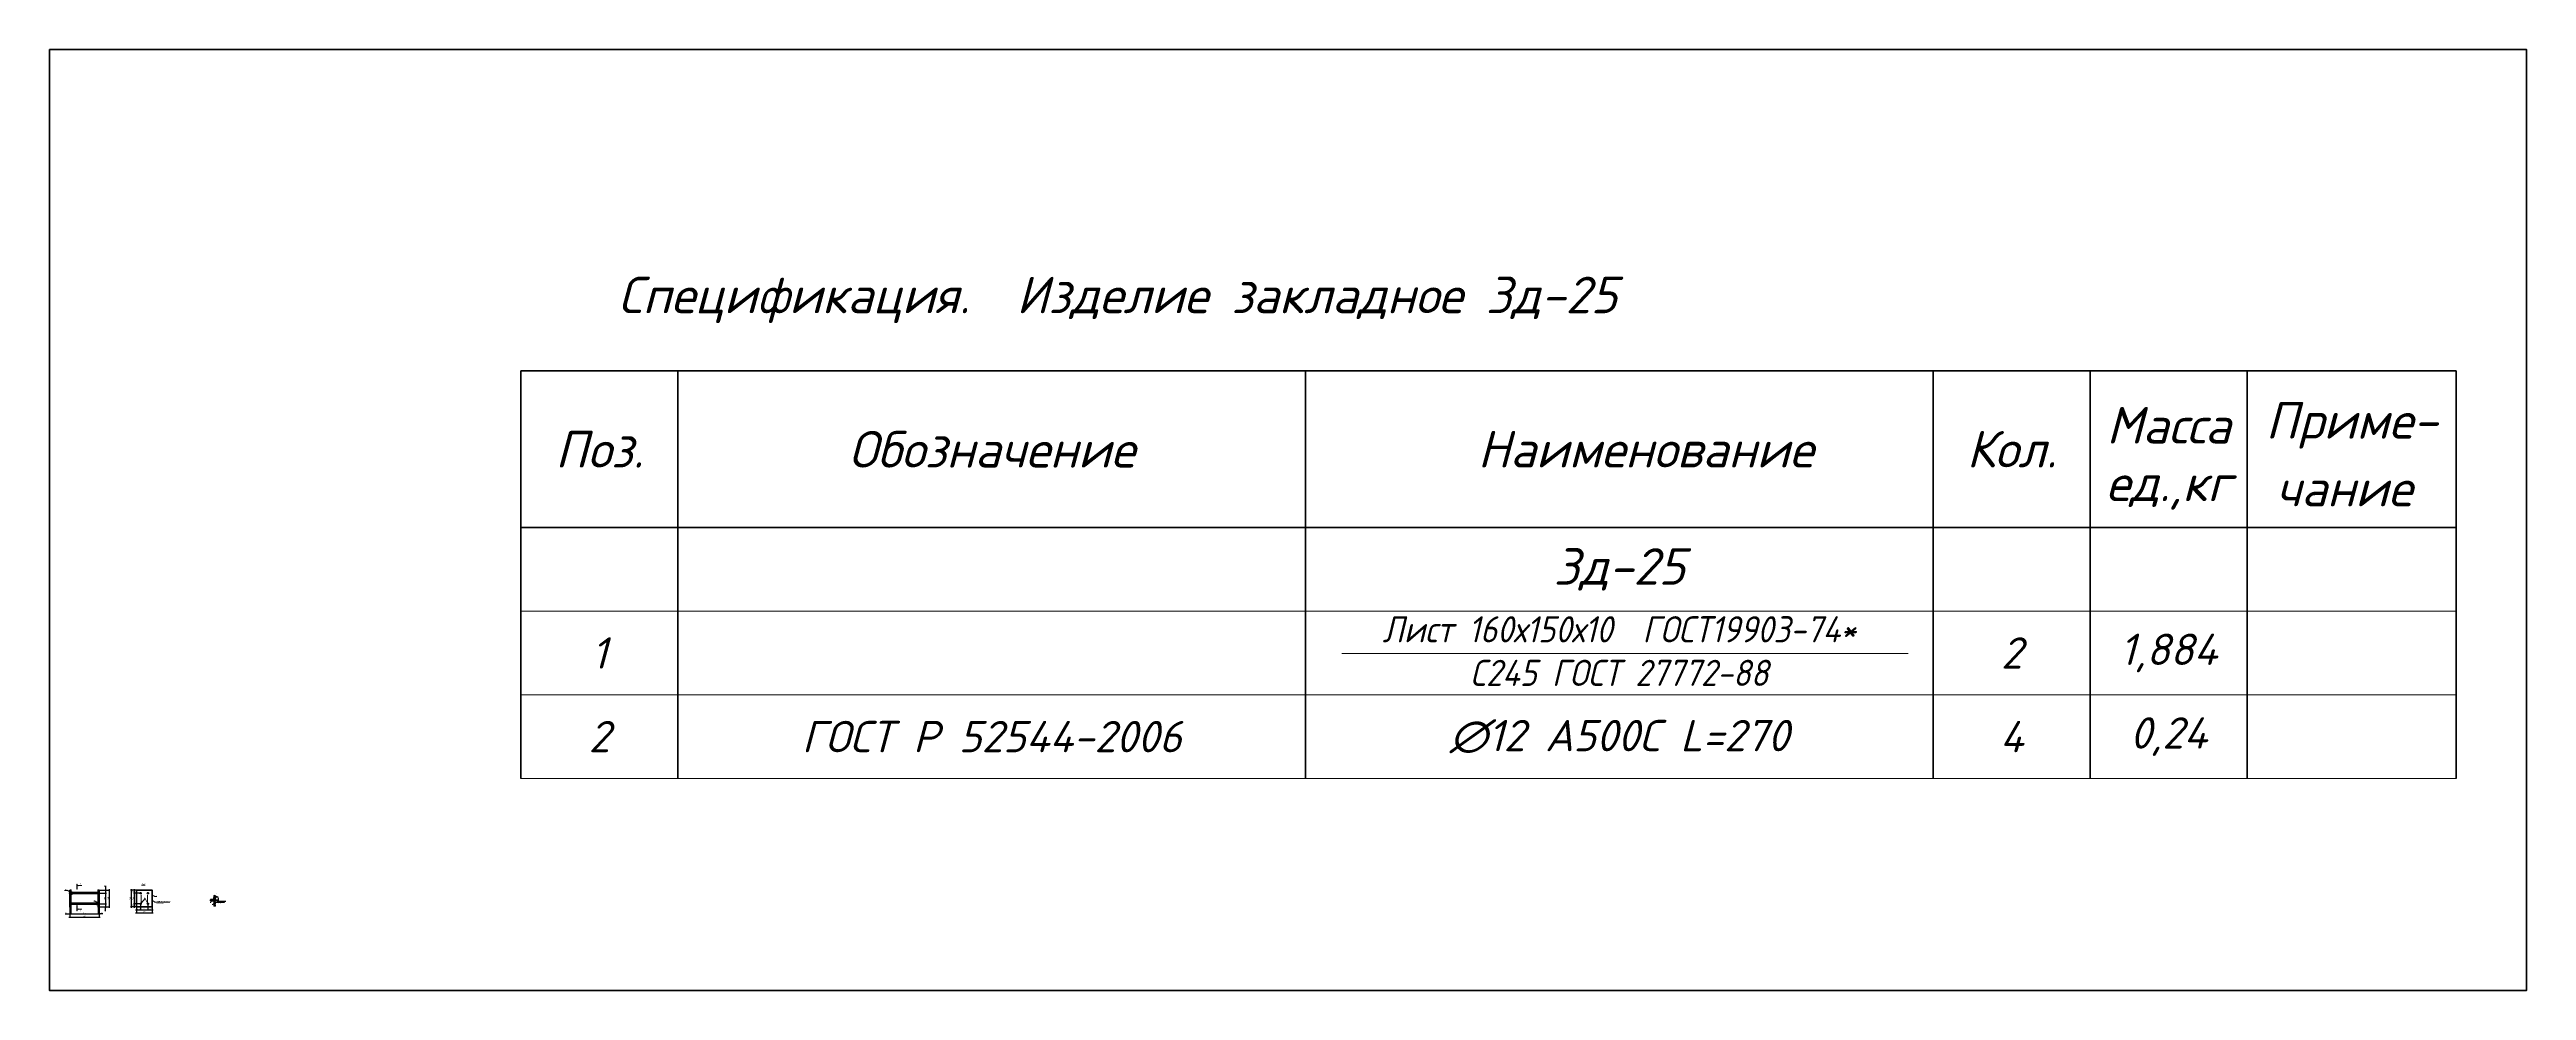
# Model space of a CAD drawing. Header units: millimetres. Extents: x -1807136 to 209800, y 0 to 410608.
# Drawn here: x 137875 to 161551, y 56757 to 65759 of the extents above; entities that cross this region are included whole.
import ezdxf
from ezdxf import colors
from ezdxf.entities.mleader import LeaderData, LeaderLine
from ezdxf.enums import TextEntityAlignment as Align
from ezdxf.math import Vec2, Vec3

# ---------------------------------------------------------------- set-up
doc = ezdxf.new("R2010")
doc.units = ezdxf.units.MM
doc.header["$PDMODE"] = 3
doc.layers.get('0').update_dxf_attribs({"lineweight": 5})
doc.layers.get('Defpoints').update_dxf_attribs({"lineweight": 0})
for name, color, linetype, lineweight in [('!!!Металл разрез', 7, 'Continuous', 35), ('#Dimensions', 7, 'Continuous', 9), ('#Арматура', 152, 'Continuous', 30), ('k_ Арм. Каркасы', 1, 'Continuous', 35), ('k_ Арматура', 3, 'Continuous', 50), ('k_ Размеры', 7, 'Continuous', 15), ('k_ Рамка', 252, 'Continuous', 40), ('k_ Штриховка', 8, 'Continuous', 5), ('к_Сварка', 132, 'Continuous', 30)]:
    doc.layers.add(name, color=color, linetype=linetype, lineweight=lineweight)
doc.styles.get("Standard").update_dxf_attribs({"font": 'arial.ttf'})
doc.styles.add('STEP PR', font='isocpeui.ttf')
doc.dimstyles.new('100!', dxfattribs={"dimscale": 100, "dimtxt": 2.5, "dimasz": 2, "dimexe": 1, "dimexo": 2, "dimgap": 0.7, "dimtad": 1, "dimdec": 4, "dimlfac": -1, "dimdsep": 46, "dimtxsty": 'Standard', "dimblk": 'ARCHTICK', "dimcen": 2, "dimdle": 1, "dimclrt": 1, "dimadec": 4, "dimazin": 0, "dimtfac": 1, "dimtdec": 4, "dimtofl": 0, "dimtmove": 1, "dimatfit": 3, "dimfxl": 1, "dimtolj": 1, "dimtzin": 0, "dimarcsym": 0})
doc.dimstyles.new('SPDS', dxfattribs={"dimscale": 10, "dimtxt": 2.5, "dimasz": 2, "dimexe": 1.25, "dimexo": 0.625, "dimtad": 1, "dimdec": 0, "dimrnd": 0.001, "dimtxsty": 'STEP PR', "dimblk": 'ARCHTICK', "dimcen": 2.5, "dimdle": 2, "dimclrd": 256, "dimclre": 256, "dimclrt": 7, "dimadec": 0, "dimazin": 2, "dimtfac": 0.75, "dimtdec": 0, "dimtmove": 1, "dimatfit": 3, "dimfxl": 1, "dimtolj": 1, "dimarcsym": 1})
doc.dimstyles.new('STEP PR', dxfattribs={"dimscale": 10, "dimtxt": 2.5, "dimasz": 2, "dimexe": 1, "dimexo": 2, "dimgap": 1, "dimtad": 1, "dimdec": 4, "dimlfac": -1, "dimtxsty": 'STEP PR', "dimblk": 'ARCHTICK', "dimcen": 2, "dimdle": 1.5, "dimclrt": 1, "dimadec": 0, "dimazin": 0, "dimtfac": 1, "dimtdec": 4, "dimtmove": 1, "dimatfit": 3, "dimldrblk": 'DOTSMALL', "dimfxl": 1, "dimtolj": 1, "dimtzin": 0, "dimarcsym": 0})

# ---------------------------------------------------------------- blocks, each defined once
blk = doc.blocks.new('*U179')
for p, q in [((-18500, -1500), (0, -1500)), ((-18500, -3000), (-18500, -1500)), ((-17000, -3000), (-17000, -1500)), ((-11000, -3000), (-11000, -1500)), ((-5000, -3000), (-5000, -1500)), ((-3500, -3000), (-3500, -1500)), ((-2000, -3000), (-2000, -1500)), ((0, -1500), (0, -3000)), ((0, -3000), (-18500, -3000)), ((-18500, -5400), (-18500, -3000)), ((-17000, -5400), (-17000, -3000)), ((-11000, -5400), (-11000, -3000)), ((-5000, -5400), (-5000, -3000)), ((-3500, -5400), (-3500, -3000)), ((-2000, -5400), (-2000, -3000)), ((0, -5400), (0, -3000))]:
    blk.add_line(p, q)
at = {"color": 8, "lineweight": 20}
for p, q in [((0, -3800), (-18500, -3800)), ((0, -4600), (-18500, -4600)), ((0, -5400), (-18500, -5400))]:
    blk.add_line(p, q, dxfattribs=at)
at = {"style": 'STEP PR'}
for s, p in [('Масса', (-2750, -2021)), ('Приме-', (-1000, -2021)), ('Поз.', (-17750, -2250)), ('Обозначение', (-14000, -2250)), ('Наименование', (-7750, -2250)), ('Кол.', (-4250, -2250)), ('ед.,кг', (-2750, -2613)), ('чание', (-1073, -2622))]:
    blk.add_text(s, height=350, dxfattribs=at).set_placement(p, align=Align.MIDDLE)
at = {"style": 'STEP PR', "flags": 8}
blk.add_attdef('СПЕЦИФИКАЦИЯ', (-18463, -950), '', height=400, dxfattribs=at)
blk = doc.blocks.new('*U55')
at = {"layer": '#Арматура', "lineweight": 0}
h = blk.add_hatch(dxfattribs=at)
h.set_pattern_fill('ANSI31', scale=1.2)
edge = h.paths.add_edge_path()
edge.add_arc((0, 6), 6, 0, 360)
blk.add_circle((0, 6), 6)
blk = doc.blocks.new('_ArchTick')
at = {"color": 0, "linetype": 'ByBlock', "const_width": 0.15}
blk.add_lwpolyline([(-0.5, -0.5), (0.5, 0.5)], dxfattribs=at)
blk = doc.blocks.new('*D376')
at = {"layer": '#Dimensions', "lineweight": -2, "transparency": 16777216}
for p, q in [((138703, 57717), (138677, 57717)), ((138743, 57687), (138677, 57687)), ((138684, 57727), (138684, 57677))]:
    blk.add_line(p, q, dxfattribs=at)
at = {"layer": 'Defpoints', "color": 0, "transparency": 16777216}
for p in [(138684, 57687), (138706, 57717), (138746, 57687)]:
    blk.add_point(p, dxfattribs=at)
at = {"layer": '#Dimensions', "lineweight": -2, "transparency": 16777216, "xscale": 10, "yscale": 10, "zscale": 10}
for p, rotation in [((138684, 57717), 90), ((138684, 57687), 270)]:
    blk.add_blockref('_ArchTick', p, dxfattribs=dict(at, rotation=rotation))
at = {"layer": '#Dimensions', "color": 7, "transparency": 16777216, "insert": (138674, 57702), "char_height": 12.5, "attachment_point": 5, "rotation": 90, "style": 'STEP PR'}
blk.add_mtext('\\A1;30', dxfattribs=at)
blk = doc.blocks.new('*D377')
at = {"layer": '#Dimensions', "lineweight": -2, "transparency": 16777216}
for p, q in [((138743, 57687), (138677, 57687)), ((138743, 57587), (138677, 57587)), ((138684, 57697), (138684, 57577))]:
    blk.add_line(p, q, dxfattribs=at)
at = {"layer": 'Defpoints', "color": 0, "transparency": 16777216}
for p in [(138684, 57587), (138746, 57687), (138746, 57587)]:
    blk.add_point(p, dxfattribs=at)
at = {"layer": '#Dimensions', "lineweight": -2, "transparency": 16777216, "xscale": 10, "yscale": 10, "zscale": 10}
for p, rotation in [((138684, 57687), 90), ((138684, 57587), 270)]:
    blk.add_blockref('_ArchTick', p, dxfattribs=dict(at, rotation=rotation))
at = {"layer": '#Dimensions', "color": 7, "transparency": 16777216, "insert": (138674, 57637), "char_height": 12.5, "attachment_point": 5, "rotation": 90, "style": 'STEP PR'}
blk.add_mtext('\\A1;100', dxfattribs=at)
blk = doc.blocks.new('*D378')
at = {"layer": '#Dimensions', "lineweight": -2, "transparency": 16777216}
for p, q in [((138743, 57587), (138677, 57587)), ((138703, 57557), (138677, 57557)), ((138684, 57597), (138684, 57547))]:
    blk.add_line(p, q, dxfattribs=at)
at = {"layer": 'Defpoints', "color": 0, "transparency": 16777216}
for p in [(138684, 57557), (138706, 57557), (138746, 57587)]:
    blk.add_point(p, dxfattribs=at)
at = {"layer": '#Dimensions', "lineweight": -2, "transparency": 16777216, "xscale": 10, "yscale": 10, "zscale": 10}
for p, rotation in [((138684, 57587), 90), ((138684, 57557), 270)]:
    blk.add_blockref('_ArchTick', p, dxfattribs=dict(at, rotation=rotation))
at = {"layer": '#Dimensions', "color": 7, "transparency": 16777216, "insert": (138674, 57572), "char_height": 12.5, "attachment_point": 5, "rotation": 90, "style": 'STEP PR'}
blk.add_mtext('\\A1;30', dxfattribs=at)
blk = doc.blocks.new('*D379')
at = {"layer": '#Dimensions', "lineweight": -2, "transparency": 16777216}
for p, q in [((138706, 57554), (138706, 57521)), ((138746, 57584), (138746, 57521)), ((138696, 57528), (138756, 57528))]:
    blk.add_line(p, q, dxfattribs=at)
at = {"layer": 'Defpoints', "color": 0, "transparency": 16777216}
for p in [(138706, 57557), (138746, 57587), (138746, 57528)]:
    blk.add_point(p, dxfattribs=at)
at = {"layer": '#Dimensions', "lineweight": -2, "transparency": 16777216, "xscale": 10, "yscale": 10, "zscale": 10, "rotation": 180}
blk.add_blockref('_ArchTick', (138706, 57528), dxfattribs=at)
at = {"layer": '#Dimensions', "lineweight": -2, "transparency": 16777216, "xscale": 10, "yscale": 10, "zscale": 10}
blk.add_blockref('_ArchTick', (138746, 57528), dxfattribs=at)
at = {"layer": '#Dimensions', "color": 7, "transparency": 16777216, "insert": (138726, 57537), "char_height": 12.5, "attachment_point": 5, "style": 'STEP PR'}
blk.add_mtext('\\A1;40', dxfattribs=at)
blk = doc.blocks.new('*D380')
at = {"layer": '#Dimensions', "lineweight": -2, "transparency": 16777216}
for p, q in [((138746, 57584), (138746, 57521)), ((138816, 57584), (138816, 57521)), ((138736, 57528), (138826, 57528))]:
    blk.add_line(p, q, dxfattribs=at)
at = {"layer": 'Defpoints', "color": 0, "transparency": 16777216}
for p in [(138746, 57587), (138816, 57587), (138816, 57528)]:
    blk.add_point(p, dxfattribs=at)
at = {"layer": '#Dimensions', "lineweight": -2, "transparency": 16777216, "xscale": 10, "yscale": 10, "zscale": 10, "rotation": 180}
blk.add_blockref('_ArchTick', (138746, 57528), dxfattribs=at)
at = {"layer": '#Dimensions', "lineweight": -2, "transparency": 16777216, "xscale": 10, "yscale": 10, "zscale": 10}
blk.add_blockref('_ArchTick', (138816, 57528), dxfattribs=at)
at = {"layer": '#Dimensions', "color": 7, "transparency": 16777216, "insert": (138781, 57537), "char_height": 12.5, "attachment_point": 5, "style": 'STEP PR'}
blk.add_mtext('\\A1;70', dxfattribs=at)
blk = doc.blocks.new('*D381')
at = {"layer": '#Dimensions', "lineweight": -2, "transparency": 16777216}
for p, q in [((138816, 57584), (138816, 57521)), ((138856, 57554), (138856, 57521)), ((138806, 57528), (138866, 57528))]:
    blk.add_line(p, q, dxfattribs=at)
at = {"layer": 'Defpoints', "color": 0, "transparency": 16777216}
for p in [(138816, 57587), (138856, 57557), (138856, 57528)]:
    blk.add_point(p, dxfattribs=at)
at = {"layer": '#Dimensions', "lineweight": -2, "transparency": 16777216, "xscale": 10, "yscale": 10, "zscale": 10, "rotation": 180}
blk.add_blockref('_ArchTick', (138816, 57528), dxfattribs=at)
at = {"layer": '#Dimensions', "lineweight": -2, "transparency": 16777216, "xscale": 10, "yscale": 10, "zscale": 10}
blk.add_blockref('_ArchTick', (138856, 57528), dxfattribs=at)
at = {"layer": '#Dimensions', "color": 7, "transparency": 16777216, "insert": (138836, 57537), "char_height": 12.5, "attachment_point": 5, "style": 'STEP PR'}
blk.add_mtext('\\A1;40', dxfattribs=at)
blk = doc.blocks.new('*D382')
at = {"layer": '#Dimensions', "lineweight": -2, "transparency": 16777216}
for p, q in [((138703, 57717), (138648, 57717)), ((138703, 57557), (138648, 57557)), ((138654, 57727), (138654, 57547))]:
    blk.add_line(p, q, dxfattribs=at)
at = {"layer": 'Defpoints', "color": 0, "transparency": 16777216}
for p in [(138654, 57557), (138706, 57717), (138706, 57557)]:
    blk.add_point(p, dxfattribs=at)
at = {"layer": '#Dimensions', "lineweight": -2, "transparency": 16777216, "xscale": 10, "yscale": 10, "zscale": 10}
for p, rotation in [((138654, 57717), 90), ((138654, 57557), 270)]:
    blk.add_blockref('_ArchTick', p, dxfattribs=dict(at, rotation=rotation))
at = {"layer": '#Dimensions', "color": 7, "transparency": 16777216, "insert": (138645, 57637), "char_height": 12.5, "attachment_point": 5, "rotation": 90, "style": 'STEP PR'}
blk.add_mtext('\\A1;160', dxfattribs=at)
blk = doc.blocks.new('*D383')
at = {"layer": '#Dimensions', "lineweight": -2, "transparency": 16777216}
for p, q in [((138706, 57554), (138706, 57493)), ((138856, 57554), (138856, 57493)), ((138696, 57499), (138866, 57499))]:
    blk.add_line(p, q, dxfattribs=at)
at = {"layer": 'Defpoints', "color": 0, "transparency": 16777216}
for p in [(138706, 57557), (138856, 57557), (138856, 57499)]:
    blk.add_point(p, dxfattribs=at)
at = {"layer": '#Dimensions', "lineweight": -2, "transparency": 16777216, "xscale": 10, "yscale": 10, "zscale": 10, "rotation": 180}
blk.add_blockref('_ArchTick', (138706, 57499), dxfattribs=at)
at = {"layer": '#Dimensions', "lineweight": -2, "transparency": 16777216, "xscale": 10, "yscale": 10, "zscale": 10}
blk.add_blockref('_ArchTick', (138856, 57499), dxfattribs=at)
at = {"layer": '#Dimensions', "color": 7, "transparency": 16777216, "insert": (138781, 57509), "char_height": 12.5, "attachment_point": 5, "style": 'STEP PR'}
blk.add_mtext('\\A1;150', dxfattribs=at)
blk = doc.blocks.new('*D370')
at = {"layer": '#Dimensions', "color": 0, "lineweight": -2, "transparency": 16777216}
for p, q in [((139447, 57642), (139443, 57642)), ((139447, 57632), (139447, 57644)), ((139447, 57642), (139449, 57642)), ((139449, 57632), (139449, 57644)), ((139449, 57642), (139453, 57642))]:
    blk.add_line(p, q, dxfattribs=at)
at = {"layer": 'Defpoints', "color": 0, "transparency": 16777216}
for p in [(139447, 57628), (139449, 57642), (139449, 57628)]:
    blk.add_point(p, dxfattribs=at)
at = {"layer": '#Dimensions', "color": 0, "lineweight": -2, "transparency": 16777216, "xscale": 4, "yscale": 4, "zscale": 4}
blk.add_blockref('_ArchTick', (139447, 57642), dxfattribs=at)
at = {"layer": '#Dimensions', "color": 0, "lineweight": -2, "transparency": 16777216, "xscale": 4, "yscale": 4, "zscale": 4, "rotation": 180}
blk.add_blockref('_ArchTick', (139449, 57642), dxfattribs=at)
at = {"layer": '#Dimensions', "color": 1, "transparency": 16777216, "insert": (139438, 57647), "char_height": 5, "attachment_point": 5, "style": 'STEP PR'}
blk.add_mtext('\\A1;2', dxfattribs=at)
blk = doc.blocks.new('_DotSmall')
at = {"color": 0, "linetype": 'ByBlock', "const_width": 0.5}
blk.add_lwpolyline([(-0.0625, 0, 1), (0.0625, 0, 1)], format="xyb", close=True, dxfattribs=at)
blk = doc.blocks.new('*D371')
at = {"layer": '#Dimensions', "color": 0, "lineweight": -2, "transparency": 16777216}
for p, q in [((139443, 57628), (139435, 57628)), ((139443, 57626), (139435, 57626)), ((139437, 57628), (139437, 57632)), ((139437, 57628), (139437, 57626)), ((139437, 57626), (139437, 57622))]:
    blk.add_line(p, q, dxfattribs=at)
at = {"layer": 'Defpoints', "color": 0, "transparency": 16777216}
for p in [(139437, 57626), (139447, 57628), (139447, 57626)]:
    blk.add_point(p, dxfattribs=at)
at = {"layer": '#Dimensions', "color": 0, "lineweight": -2, "transparency": 16777216, "xscale": 4, "yscale": 4, "zscale": 4}
for p, rotation in [((139437, 57628), 270), ((139437, 57626), 90)]:
    blk.add_blockref('_ArchTick', p, dxfattribs=dict(at, rotation=rotation))
at = {"layer": '#Dimensions', "color": 1, "transparency": 16777216, "insert": (139432, 57635), "char_height": 5, "attachment_point": 5, "rotation": 90, "style": 'STEP PR'}
blk.add_mtext('\\A1;2', dxfattribs=at)
blk = doc.blocks.new('*D372')
at = {"layer": '#Dimensions', "color": 0, "lineweight": -2, "transparency": 16777216}
for p, q in [((139447, 57599), (139443, 57599)), ((139447, 57608), (139447, 57597)), ((139447, 57599), (139449, 57599)), ((139449, 57603), (139449, 57601)), ((139449, 57599), (139453, 57599))]:
    blk.add_line(p, q, dxfattribs=at)
at = {"layer": 'Defpoints', "color": 0, "transparency": 16777216}
for p in [(139447, 57612), (139449, 57599), (139449, 57599)]:
    blk.add_point(p, dxfattribs=at)
at = {"layer": '#Dimensions', "color": 0, "lineweight": -2, "transparency": 16777216, "xscale": 4, "yscale": 4, "zscale": 4}
blk.add_blockref('_ArchTick', (139447, 57599), dxfattribs=at)
at = {"layer": '#Dimensions', "color": 0, "lineweight": -2, "transparency": 16777216, "xscale": 4, "yscale": 4, "zscale": 4, "rotation": 180}
blk.add_blockref('_ArchTick', (139449, 57599), dxfattribs=at)
at = {"layer": '#Dimensions', "color": 1, "transparency": 16777216, "insert": (139442, 57603), "char_height": 5, "attachment_point": 5, "style": 'STEP PR'}
blk.add_mtext('\\A1;2', dxfattribs=at)
blk = doc.blocks.new('*D373')
at = {"layer": '#Dimensions', "color": 0, "lineweight": -2, "transparency": 16777216}
for p, q in [((139443, 57614), (139435, 57614)), ((139443, 57612), (139435, 57612)), ((139437, 57614), (139437, 57618)), ((139437, 57614), (139437, 57612)), ((139437, 57612), (139437, 57608))]:
    blk.add_line(p, q, dxfattribs=at)
at = {"layer": 'Defpoints', "color": 0, "transparency": 16777216}
for p in [(139437, 57612), (139447, 57614), (139447, 57612)]:
    blk.add_point(p, dxfattribs=at)
at = {"layer": '#Dimensions', "color": 0, "lineweight": -2, "transparency": 16777216, "xscale": 4, "yscale": 4, "zscale": 4}
for p, rotation in [((139437, 57614), 270), ((139437, 57612), 90)]:
    blk.add_blockref('_ArchTick', p, dxfattribs=dict(at, rotation=rotation))
at = {"layer": '#Dimensions', "color": 1, "transparency": 16777216, "insert": (139433, 57606), "char_height": 5, "attachment_point": 5, "rotation": 90, "style": 'STEP PR'}
blk.add_mtext('\\A1;2', dxfattribs=at)
blk = doc.blocks.new('*D374')
at = {"layer": '#Dimensions', "color": 0, "lineweight": -2, "transparency": 16777216}
for p, q in [((139460, 57641), (139476, 57660)), ((139461, 57626), (139492, 57626))]:
    blk.add_line(p, q, dxfattribs=at)
blk.add_arc((139448, 57626), 42.5, 5.3892, 44.6108, dxfattribs=at)
at = {"layer": '#Dimensions', "color": 0, "transparency": 16777216}
for points in [[(139478, 57656), (139478, 57657), (139475, 57659)], [(139491, 57630), (139489, 57630), (139490, 57626)]]:
    blk.add_solid(points, dxfattribs=at)
at = {"layer": 'Defpoints', "color": 0, "transparency": 16777216}
for p in [(139413, 57626), (139449, 57628), (139457, 57638), (139457, 57626), (139488, 57638)]:
    blk.add_point(p, dxfattribs=at)
at = {"layer": '#Dimensions', "color": 1, "transparency": 16777216, "insert": (139490, 57646), "char_height": 5, "attachment_point": 5, "rotation": 295, "style": 'STEP PR'}
blk.add_mtext('\\A1;50° ±5°', dxfattribs=at)
blk = doc.blocks.new('*U170')
at = {"color": 0, "linetype": 'ByBlock', "lineweight": -2}
for p, q in [((2.75, 0), (3.0625, 1.25)), ((3.0625, 1.25), (3.6875, -1.25)), ((2.75, 0), (0, 0)), ((3.6875, -1.25), (4, 0)), ((6.75, 0), (4, 0))]:
    blk.add_line(p, q, dxfattribs=at)
blk = doc.blocks.new('*U171')
at = {"color": 0, "linetype": 'ByBlock', "lineweight": -2}
for p, q in [((2.75, 0), (3.0625, 1.25)), ((3.0625, 1.25), (3.6875, -1.25)), ((2.75, 0), (0, 0)), ((3.6875, -1.25), (4, 0)), ((6.75, 0), (4, 0))]:
    blk.add_line(p, q, dxfattribs=at)
blk = doc.blocks.new('*D375')
at = {"layer": '#Dimensions', "color": 0, "lineweight": -2, "transparency": 16777216}
for p, q in [((139444, 57566), (139460, 57566)), ((139447, 57575), (139447, 57564)), ((139457, 57575), (139457, 57564))]:
    blk.add_line(p, q, dxfattribs=at)
at = {"layer": 'Defpoints', "color": 0, "transparency": 16777216}
for p in [(139447, 57579), (139457, 57579), (139457, 57566)]:
    blk.add_point(p, dxfattribs=at)
at = {"layer": '#Dimensions', "color": 0, "lineweight": -2, "transparency": 16777216, "xscale": 4, "yscale": 4, "zscale": 4, "rotation": 180}
blk.add_blockref('_ArchTick', (139447, 57566), dxfattribs=at)
at = {"layer": '#Dimensions', "color": 0, "lineweight": -2, "transparency": 16777216, "xscale": 4, "yscale": 4, "zscale": 4}
blk.add_blockref('_ArchTick', (139457, 57566), dxfattribs=at)
at = {"layer": '#Dimensions', "color": 1, "transparency": 16777216, "insert": (139452, 57571), "char_height": 5, "attachment_point": 5, "style": 'STEP PR'}
blk.add_mtext('\\A1;10', dxfattribs=at)
blk = doc.blocks.new('*D384')
at = {"layer": '#Dimensions', "lineweight": -2, "transparency": 16777216}
for p, q in [((138342, 57687), (138418, 57687)), ((138352, 57717), (138418, 57717)), ((138411, 57760), (138411, 57717)), ((138411, 57727), (138411, 57677))]:
    blk.add_line(p, q, dxfattribs=at)
at = {"layer": 'Defpoints', "color": 0, "transparency": 16777216}
for p in [(138339, 57687), (138349, 57717), (138411, 57687)]:
    blk.add_point(p, dxfattribs=at)
at = {"layer": '#Dimensions', "lineweight": -2, "transparency": 16777216, "xscale": 10, "yscale": 10, "zscale": 10}
for p, rotation in [((138411, 57717), 90), ((138411, 57687), 270)]:
    blk.add_blockref('_ArchTick', p, dxfattribs=dict(at, rotation=rotation))
at = {"layer": '#Dimensions', "color": 7, "transparency": 16777216, "insert": (138402, 57749), "char_height": 12.5, "attachment_point": 5, "rotation": 90, "style": 'STEP PR'}
blk.add_mtext('\\A1;30', dxfattribs=at)
blk = doc.blocks.new('*D385')
at = {"layer": '#Dimensions', "lineweight": -2, "transparency": 16777216}
for p, q in [((138342, 57687), (138418, 57687)), ((138342, 57587), (138418, 57587)), ((138411, 57697), (138411, 57577))]:
    blk.add_line(p, q, dxfattribs=at)
at = {"layer": 'Defpoints', "color": 0, "transparency": 16777216}
for p in [(138339, 57687), (138339, 57587), (138411, 57587)]:
    blk.add_point(p, dxfattribs=at)
at = {"layer": '#Dimensions', "lineweight": -2, "transparency": 16777216, "xscale": 10, "yscale": 10, "zscale": 10}
for p, rotation in [((138411, 57687), 90), ((138411, 57587), 270)]:
    blk.add_blockref('_ArchTick', p, dxfattribs=dict(at, rotation=rotation))
at = {"layer": '#Dimensions', "color": 7, "transparency": 16777216, "insert": (138402, 57637), "char_height": 12.5, "attachment_point": 5, "rotation": 90, "style": 'STEP PR'}
blk.add_mtext('\\A1;100', dxfattribs=at)
blk = doc.blocks.new('*D386')
at = {"layer": '#Dimensions', "lineweight": -2, "transparency": 16777216}
for p, q in [((138342, 57587), (138418, 57587)), ((138342, 57557), (138418, 57557)), ((138411, 57597), (138411, 57547)), ((138411, 57515), (138411, 57557))]:
    blk.add_line(p, q, dxfattribs=at)
at = {"layer": 'Defpoints', "color": 0, "transparency": 16777216}
for p in [(138339, 57587), (138339, 57557), (138411, 57557)]:
    blk.add_point(p, dxfattribs=at)
at = {"layer": '#Dimensions', "lineweight": -2, "transparency": 16777216, "xscale": 10, "yscale": 10, "zscale": 10}
for p, rotation in [((138411, 57587), 90), ((138411, 57557), 270)]:
    blk.add_blockref('_ArchTick', p, dxfattribs=dict(at, rotation=rotation))
at = {"layer": '#Dimensions', "color": 7, "transparency": 16777216, "insert": (138402, 57527), "char_height": 12.5, "attachment_point": 5, "rotation": 90, "style": 'STEP PR'}
blk.add_mtext('\\A1;30', dxfattribs=at)
blk = doc.blocks.new('*D387')
at = {"layer": '#Dimensions', "lineweight": -2, "transparency": 16777216}
for p, q in [((138069, 57554), (138069, 57484)), ((138079, 57554), (138079, 57484)), ((138024, 57490), (138069, 57490)), ((138059, 57490), (138089, 57490))]:
    blk.add_line(p, q, dxfattribs=at)
at = {"layer": 'Defpoints', "color": 0, "transparency": 16777216}
for p in [(138069, 57557), (138079, 57557), (138079, 57490)]:
    blk.add_point(p, dxfattribs=at)
at = {"layer": '#Dimensions', "lineweight": -2, "transparency": 16777216, "xscale": 10, "yscale": 10, "zscale": 10, "rotation": 180}
blk.add_blockref('_ArchTick', (138069, 57490), dxfattribs=at)
at = {"layer": '#Dimensions', "lineweight": -2, "transparency": 16777216, "xscale": 10, "yscale": 10, "zscale": 10}
blk.add_blockref('_ArchTick', (138079, 57490), dxfattribs=at)
at = {"layer": '#Dimensions', "color": 7, "transparency": 16777216, "insert": (138033, 57499), "char_height": 12.5, "attachment_point": 5, "style": 'STEP PR'}
blk.add_mtext('\\A1;10', dxfattribs=at)
blk = doc.blocks.new('*D388')
at = {"layer": '#Dimensions', "lineweight": -2, "transparency": 16777216}
for p, q in [((138079, 57554), (138079, 57484)), ((138339, 57554), (138339, 57484)), ((138069, 57490), (138349, 57490))]:
    blk.add_line(p, q, dxfattribs=at)
at = {"layer": 'Defpoints', "color": 0, "transparency": 16777216}
for p in [(138079, 57557), (138339, 57557), (138339, 57490)]:
    blk.add_point(p, dxfattribs=at)
at = {"layer": '#Dimensions', "lineweight": -2, "transparency": 16777216, "xscale": 10, "yscale": 10, "zscale": 10, "rotation": 180}
blk.add_blockref('_ArchTick', (138079, 57490), dxfattribs=at)
at = {"layer": '#Dimensions', "lineweight": -2, "transparency": 16777216, "xscale": 10, "yscale": 10, "zscale": 10}
blk.add_blockref('_ArchTick', (138339, 57490), dxfattribs=at)
at = {"layer": '#Dimensions', "color": 7, "transparency": 16777216, "insert": (138209, 57499), "char_height": 12.5, "attachment_point": 5, "style": 'STEP PR'}
blk.add_mtext('\\A1;260', dxfattribs=at)
blk = doc.blocks.new('*D389')
at = {"layer": '#Dimensions', "lineweight": -2, "transparency": 16777216}
for p, q in [((138339, 57554), (138339, 57484)), ((138349, 57554), (138349, 57484)), ((138329, 57490), (138359, 57490)), ((138383, 57490), (138349, 57490))]:
    blk.add_line(p, q, dxfattribs=at)
at = {"layer": 'Defpoints', "color": 0, "transparency": 16777216}
for p in [(138339, 57557), (138349, 57557), (138349, 57490)]:
    blk.add_point(p, dxfattribs=at)
at = {"layer": '#Dimensions', "lineweight": -2, "transparency": 16777216, "xscale": 10, "yscale": 10, "zscale": 10, "rotation": 180}
blk.add_blockref('_ArchTick', (138339, 57490), dxfattribs=at)
at = {"layer": '#Dimensions', "lineweight": -2, "transparency": 16777216, "xscale": 10, "yscale": 10, "zscale": 10}
blk.add_blockref('_ArchTick', (138349, 57490), dxfattribs=at)
at = {"layer": '#Dimensions', "color": 7, "transparency": 16777216, "insert": (138374, 57499), "char_height": 12.5, "attachment_point": 5, "style": 'STEP PR'}
blk.add_mtext('\\A1;10', dxfattribs=at)
blk = doc.blocks.new('*D390')
at = {"layer": '#Dimensions', "lineweight": -2, "transparency": 16777216}
for p, q in [((138352, 57717), (138450, 57717)), ((138352, 57557), (138450, 57557)), ((138444, 57727), (138444, 57547))]:
    blk.add_line(p, q, dxfattribs=at)
at = {"layer": 'Defpoints', "color": 0, "transparency": 16777216}
for p in [(138349, 57717), (138349, 57557), (138444, 57557)]:
    blk.add_point(p, dxfattribs=at)
at = {"layer": '#Dimensions', "lineweight": -2, "transparency": 16777216, "xscale": 10, "yscale": 10, "zscale": 10}
for p, rotation in [((138444, 57717), 90), ((138444, 57557), 270)]:
    blk.add_blockref('_ArchTick', p, dxfattribs=dict(at, rotation=rotation))
at = {"layer": '#Dimensions', "color": 7, "transparency": 16777216, "insert": (138434, 57637), "char_height": 12.5, "attachment_point": 5, "rotation": 90, "style": 'STEP PR'}
blk.add_mtext('\\A1;160', dxfattribs=at)
blk = doc.blocks.new('*D391')
at = {"layer": '#Dimensions', "lineweight": -2, "transparency": 16777216}
for p, q in [((138069, 57554), (138069, 57453)), ((138349, 57554), (138349, 57453)), ((138059, 57459), (138359, 57459))]:
    blk.add_line(p, q, dxfattribs=at)
at = {"layer": 'Defpoints', "color": 0, "transparency": 16777216}
for p in [(138069, 57557), (138349, 57557), (138349, 57459)]:
    blk.add_point(p, dxfattribs=at)
at = {"layer": '#Dimensions', "lineweight": -2, "transparency": 16777216, "xscale": 10, "yscale": 10, "zscale": 10, "rotation": 180}
blk.add_blockref('_ArchTick', (138069, 57459), dxfattribs=at)
at = {"layer": '#Dimensions', "lineweight": -2, "transparency": 16777216, "xscale": 10, "yscale": 10, "zscale": 10}
blk.add_blockref('_ArchTick', (138349, 57459), dxfattribs=at)
at = {"layer": '#Dimensions', "color": 7, "transparency": 16777216, "insert": (138209, 57468), "char_height": 12.5, "attachment_point": 5, "style": 'STEP PR'}
blk.add_mtext('\\A1;280', dxfattribs=at)
blk = doc.blocks.new('_None')
blk = doc.blocks.new('*U197')
at = {"linetype": 'ByBlock', "ltscale": 100}
h = blk.add_hatch(color=256, dxfattribs=at)
h.dxf.hatch_style = 1
h.paths.add_polyline_path([(35, 1000), (-35, 1000), (-35, 0), (35, 0)])
h = blk.add_hatch(color=256, dxfattribs=at)
h.dxf.hatch_style = 1
h.paths.add_polyline_path([(335, 750), (335, 700), (335, 650), (35, 700)])
for p, q in [((-35, 1000), (35, 1000)), ((-35, 0), (-35, 1000)), ((35, 0), (-35, 0)), ((35, 1000), (35, 0)), ((35, 700), (335, 750)), ((35, 700), (335, 650)), ((335, 750), (335, 700)), ((335, 650), (335, 700))]:
    blk.add_line(p, q, dxfattribs=at)
at = {"linetype": 'ByBlock', "ltscale": 100, "extrusion": (0, 1, 0), "elevation": 700}
blk.add_lwpolyline([(-925, 0), (-335, 0)], dxfattribs=at)
at = {"ltscale": 100, "style": 'STEP PR'}
blk.add_attdef('Nv', text='', height=350, dxfattribs=at).set_placement((781, 790), align=Align.RIGHT)
blk = doc.blocks.new('*U198')
at = {"linetype": 'ByBlock', "ltscale": 100}
h = blk.add_hatch(color=256, dxfattribs=at)
h.dxf.hatch_style = 1
h.paths.add_polyline_path([(35, 0), (-35, 0), (-35, -1000), (35, -1000)])
h = blk.add_hatch(color=256, dxfattribs=at)
h.dxf.hatch_style = 1
h.paths.add_polyline_path([(335, -750), (335, -700), (335, -650), (35, -700)])
for p, q in [((35, 0), (-35, 0)), ((-35, 0), (-35, -1000)), ((35, -1000), (35, 0)), ((-35, -1000), (35, -1000)), ((35, -700), (335, -650)), ((35, -700), (335, -750)), ((335, -650), (335, -700)), ((335, -750), (335, -700))]:
    blk.add_line(p, q, dxfattribs=at)
at = {"linetype": 'ByBlock', "ltscale": 100, "extrusion": (0, -1, 0), "elevation": 700}
blk.add_lwpolyline([(925, 0), (335, 0)], dxfattribs=at)
at = {"ltscale": 100, "style": 'STEP PR'}
blk.add_attdef('Nv', text='', height=350, dxfattribs=at).set_placement((781, -1140), align=Align.RIGHT)

msp = doc.modelspace()

# ---------------------------------------------------------------- hatches: boundary and pattern name
at = {"layer": 'k_ Штриховка', "true_color": 0x6b6b6b}
h = msp.add_hatch(dxfattribs=at)
h.set_pattern_fill('ANSI31', color=251, scale=0.5)
h.set_pattern_definition([(45, (-97233.6347, 210371.3807), (-1.122532015, 1.122532015), [])])
h.paths.add_polyline_path([(139457.40495, 57665.91558), (139453.65495, 57665.91558), (139453.02995, 57663.41558), (139451.77995, 57668.41558), (139451.15495, 57665.91558), (139447.40495, 57665.91558), (139447.40495, 57628.24963), (139449.40495, 57628.24963), (139457.40495, 57637.78366)])
h.paths.add_polyline_path([(139457.40495, 57602.7156), (139449.40495, 57612.24963), (139447.40495, 57612.24963), (139447.40495, 57579.49481), (139451.15495, 57579.49481), (139451.77995, 57581.99481), (139453.02995, 57576.99481), (139453.65495, 57579.49481), (139457.40495, 57579.49481)])
h = msp.add_hatch(dxfattribs=at)
h.set_pattern_fill('DOTS', color=251, scale=0.5)
h.set_pattern_definition([(0, (-97233.6347, 210371.3807), (0.396875, 0.79375), [0, -0.79375])])
edge = h.paths.add_edge_path()
edge.add_spline(control_points=[(139457.40495, 57626.24963), (139458.27309, 57628.10995), (139460.05998, 57631.93909), (139458.30652, 57635.79901), (139457.40495, 57637.78366)], knot_values=[0, 0, 0, 0, 5.8614669012, 12.0647765025, 12.0647765025, 12.0647765025, 12.0647765025], degree=3, periodic=0)
edge.add_line((139457.40495, 57637.78366), (139449.40495, 57628.24963))
edge.add_line((139449.40495, 57628.24963), (139449.40495, 57626.24963))
edge.add_line((139449.40495, 57626.24963), (139457.40495, 57626.24963))
edge = h.paths.add_edge_path()
edge.add_spline(control_points=[(139457.40495, 57602.7156), (139458.30652, 57604.70025), (139460.05998, 57608.56018), (139458.27309, 57612.38931), (139457.40495, 57614.24963)], knot_values=[0, 0, 0, 0, 6.2033096013, 12.0647765025, 12.0647765025, 12.0647765025, 12.0647765025], degree=3, periodic=0)
edge.add_line((139457.40495, 57614.24963), (139449.40495, 57614.24963))
edge.add_line((139449.40495, 57614.24963), (139449.40495, 57612.24963))
edge.add_line((139449.40495, 57612.24963), (139457.40495, 57602.7156))

# ---------------------------------------------------------------- linework, layer by layer
at = {"layer": '!!!Металл разрез'}
for points in [[(138068.61946, 57717.49319), (138078.61946, 57717.49319), (138078.61946, 57557.49319), (138068.61946, 57557.49319)], [(138348.61946, 57717.49319), (138338.61946, 57717.49319), (138338.61946, 57557.49319), (138348.61946, 57557.49319)], [(138705.80554, 57557.49319), (138855.80554, 57557.49319), (138855.80554, 57717.49319), (138705.80554, 57717.49319)]]:
    msp.add_lwpolyline(points, close=True, dxfattribs=at)
at = {"layer": '#Арматура'}
for points in [[(138338.61946, 57693.49319), (138078.61946, 57693.49319)], [(138338.61946, 57681.49319), (138078.61946, 57681.49319)], [(138338.61946, 57593.49319), (138078.61946, 57593.49319)], [(138338.61946, 57581.49319), (138078.61946, 57581.49319)]]:
    msp.add_lwpolyline(points, dxfattribs=at)
at = {"color": 3, "lineweight": 40}
msp.add_lwpolyline([(137875.04587, 65759.17017), (161551.49273, 65759.17017), (161551.49273, 56757.24038), (137875.04587, 56757.24038)], close=True, dxfattribs=at)
for points in [[(150227.62404, 59980.87482), (155642.3553, 59980.87482)], [(138078.61946, 57693.49319), (138068.61946, 57693.49319)], [(138078.61946, 57681.49319), (138068.61946, 57681.49319)], [(138078.61946, 57593.49319), (138068.61946, 57593.49319)], [(138078.61946, 57581.49319), (138068.61946, 57581.49319)], [(138338.61946, 57693.49319), (138348.61946, 57693.49319)], [(138338.61946, 57681.49319), (138348.61946, 57681.49319)], [(138338.61946, 57593.49319), (138348.61946, 57593.49319)], [(138338.61946, 57581.49319), (138348.61946, 57581.49319)], [(139447.40495, 57628.24963), (139447.40495, 57626.24963)], [(139447.40495, 57614.24963), (139447.40495, 57612.24963)]]:
    msp.add_lwpolyline(points)
for points, knots in [([(139412.36368, 57620.17269), (139411.58822, 57619.00074), (139411.09017, 57617.04385), (139412.01113, 57615.69753), (139412.37889, 57614.17785), (139412.37867, 57614.15276)], [0, 0, 0, 0, 3.6201016644, 6.4324577887, 6.5076108841, 6.5076108841, 6.5076108841, 6.5076108841]), ([(139413.4411, 57626.24963), (139412.69704, 57624.87889), (139411.27139, 57622.25252), (139412.99145, 57618.91042), (139413.90136, 57616.80013), (139412.58754, 57614.22182), (139412.37867, 57614.22791)], [0, 0, 0, 0, 4.282091908, 8.204614529, 12.4310550672, 13.0216912554, 13.0216912554, 13.0216912554, 13.0216912554])]:
    msp.add_open_spline(points, degree=3, knots=knots)
at = {"layer": 'k_ Арм. Каркасы'}
for points in [[(139447.40495, 57665.91558), (139447.40495, 57628.24963)], [(139447.40495, 57628.24963), (139449.40495, 57628.24963)], [(139447.40495, 57612.24963), (139447.40495, 57579.49481)], [(139447.40495, 57612.24963), (139449.40495, 57612.24963)], [(139449.40495, 57628.24963), (139457.40495, 57637.78366)], [(139449.40495, 57612.24963), (139457.40495, 57602.7156)], [(139457.40495, 57637.78366), (139457.40495, 57665.91558)], [(139457.40495, 57579.49481), (139457.40495, 57602.7156)]]:
    msp.add_lwpolyline(points, dxfattribs=at)
at = {"layer": 'k_ Арматура'}
for points in [[(139412.47817, 57614.24963), (139457.40495, 57614.24963)], [(139413.4411, 57626.24963), (139457.40495, 57626.24963)], [(139457.40495, 57626.24963), (139457.40495, 57614.24963)]]:
    msp.add_lwpolyline(points, dxfattribs=at)
at = {"layer": 'k_ Размеры'}
for centre in [(138078.61946, 57687.49319), (138338.61946, 57587.49319)]:
    msp.add_circle(centre, 17.38977, dxfattribs=at)
at = {"layer": 'к_Сварка'}
for points in [[(139449.40495, 57628.24963), (139449.40495, 57626.24963)], [(139449.40495, 57612.24963), (139449.40495, 57614.24963)]]:
    msp.add_lwpolyline(points, dxfattribs=at)
for points in [[(139457.40495, 57637.78366), (139459.17371, 57631.83786), (139457.40495, 57626.24963)], [(139457.40495, 57602.7156), (139459.17371, 57608.6614), (139457.40495, 57614.24963)]]:
    msp.add_spline(points, degree=3, dxfattribs=at)

# ---------------------------------------------------------------- block references
at = {"layer": '#Арматура'}
for p in [(138745.80554, 57681.49319), (138745.80554, 57581.49319), (138815.80554, 57681.49319), (138815.80554, 57581.49319)]:
    msp.add_blockref('*U55', p, dxfattribs=at)
ref = msp.add_blockref('*U197', (138138.28436, 57725.31171), dxfattribs=dict(xscale=0.05, yscale=0.05, zscale=0.05))
ref.add_attrib('Nv', '1', dxfattribs={"ltscale": 100, "height": 17.5, "style": 'STEP PR'}).set_placement((138175.11541, 57764.81237), align=Align.RIGHT)
ref = msp.add_blockref('*U198', (138138.28436, 57570.90227), dxfattribs=dict(xscale=0.05, yscale=0.05, zscale=0.05))
ref.add_attrib('Nv', '1', dxfattribs={"ltscale": 100, "height": 17.5, "style": 'STEP PR'}).set_placement((138175.11541, 57513.90161), align=Align.RIGHT)
at = {"xscale": 2, "yscale": 2, "zscale": 2}
for name, p in [('*U170', (139445.65495, 57665.91558)), ('*U171', (139445.65495, 57579.49481))]:
    msp.add_blockref(name, p, dxfattribs=at)
at = {"layer": 'k_ Рамка'}
ref = msp.add_blockref('*U179', (160880.70333, 64185.93479), dxfattribs=at)
ref.add_attrib('СПЕЦИФИКАЦИЯ', '    Спецификация.  Изделие закладное Зд-25', (142418.09762, 63236.19959), dxfattribs={"layer": '0', "height": 350, "style": 'STEP PR'})

# ---------------------------------------------------------------- texts
at = {"layer": '#Dimensions', "lineweight": 13, "insert": (139517.3723, 57615.4785), "char_height": 5, "width": 94.8739161, "attachment_point": 5, "style": 'STEP PR'}
msp.add_mtext('ГОСТ 14098-91-T12-Рз ', dxfattribs=at)
at = {"attachment_point": 5, "style": 'STEP PR'}
for s, insert, char_height, width in [('{\\W0.9;Лист 160х150х10  ГОСТ19903-74*\\PС245 ГОСТ 27772-88}', (152880.70333, 60004.25422), 250, 6000), ('1,884', (158130.70333, 59986.19614), 300, 1535.1078645), ('1', (143130.70333, 59986.19614), 300, 1535.1078645), ('2', (156630.70333, 59986.19614), 300, 1535.1078645), ('2', (143130.70333, 59186.19614), 300, 1535.1078645), ('ГОСТ Р 52544-2006', (146880.70333, 59186.19614), 300, 6000), ('∅12 A500С L=270', (152880.70333, 59186.19614), 300, 6000), ('4', (156630.70333, 59186.19614), 300, 1535.1078645), ('\\pt1500;0,24', (158130.70333, 59186.19614), 300, 1535.1078645)]:
    msp.add_mtext(s, dxfattribs=dict(at, insert=insert, char_height=char_height, width=width))
at = {"color": 1, "insert": (139453.63026, 57679.12378), "char_height": 7, "attachment_point": 5, "style": 'STEP PR'}
msp.add_mtext('\\A1;узел 1', dxfattribs=at)
at = {"layer": 'k_ Размеры', "insert": (138771.82428, 57776.31193), "char_height": 17.5, "attachment_point": 5, "style": 'STEP PR'}
msp.add_mtext('\\A1;{\\L1-1}', dxfattribs=at)
at = {"layer": 'k_ Рамка', "insert": (152880.70333, 60785.93479), "char_height": 350, "width": 6000, "attachment_point": 5, "line_spacing_factor": 0.96, "style": 'STEP PR'}
msp.add_mtext('{\\fISOCPEUR|b1|i1|c204|p34;Зд-25}', dxfattribs=at)

# ---------------------------------------------------------------- dimensions: what is measured, and where the dimension line sits
at = {"layer": '#Dimensions'}
for base, p1, p2, dimstyle, override, picture, middle in [((138078.61946, 57489.95265), (138068.61946, 57557.49319), (138078.61946, 57557.49319), 'SPDS', {"dimscale": 5}, '*D387', (138033.30002, 57494.25088)), ((138348.61946, 57489.95265), (138338.61946, 57557.49319), (138348.61946, 57557.49319), 'SPDS', {"dimscale": 5}, '*D389', (138374.01991, 57489.82075)), ((139449.40495, 57642.48888), (139447.40495, 57628.24963), (139449.40495, 57628.24963), 'STEP PR', {"dimscale": 2}, '*D370', (139438.33955, 57642.7632)), ((139449.40495, 57598.77792), (139447.40495, 57612.24963), (139449.40495, 57598.77792), 'STEP PR', {"dimscale": 2}, '*D372', (139442.0801, 57598.66813))]:
    dim = msp.add_linear_dim(base=base, p1=p1, p2=p2, dimstyle=dimstyle, override=override, dxfattribs=at)
    dim.commit()
    dim.dimension.update_dxf_attribs({"geometry": picture, "text_midpoint": middle, "dimtype": 160})
for base, p1, p2, dimstyle, override, picture, middle in [((138348.61946, 57459.00898), (138068.61946, 57557.49319), (138348.61946, 57557.49319), 'SPDS', {"dimscale": 5}, '*D391', (138208.61946, 57468.38398)), ((138338.61946, 57489.95265), (138078.61946, 57557.49319), (138338.61946, 57557.49319), 'SPDS', {"dimscale": 5}, '*D388', (138208.61946, 57499.32765)), ((138745.80554, 57527.74618), (138705.80554, 57557.49319), (138745.80554, 57587.49319), 'SPDS', {"dimscale": 5}, '*D379', (138725.80554, 57537.12118)), ((138855.80554, 57499.21596), (138705.80554, 57557.49319), (138855.80554, 57557.49319), 'SPDS', {"dimscale": 5}, '*D383', (138780.80554, 57508.59096)), ((138815.80554, 57527.74618), (138745.80554, 57587.49319), (138815.80554, 57587.49319), 'SPDS', {"dimscale": 5}, '*D380', (138780.80554, 57537.20168)), ((138855.80554, 57527.74618), (138815.80554, 57587.49319), (138855.80554, 57557.49319), 'SPDS', {"dimscale": 5}, '*D381', (138835.80554, 57537.12118)), ((139457.40495, 57566.21226), (139447.40495, 57579.49481), (139457.40495, 57579.49481), 'STEP PR', {"dimscale": 2}, '*D375', (139452.40495, 57570.71226))]:
    dim = msp.add_linear_dim(base=base, p1=p1, p2=p2, dimstyle=dimstyle, override=override, dxfattribs=at)
    dim.commit()
    dim.dimension.update_dxf_attribs({"geometry": picture, "text_midpoint": middle})
for base, p1, p2, dimstyle, override, picture, middle in [((138411.4856, 57687.49319), (138348.61946, 57717.49319), (138338.61946, 57687.49319), 'SPDS', {"dimscale": 5}, '*D384', (138411.06446, 57748.54484)), ((138411.4856, 57557.49319), (138338.61946, 57587.49319), (138338.61946, 57557.49319), 'SPDS', {"dimscale": 5}, '*D386', (138411.4856, 57527.11356)), ((139437.32064, 57626.24963), (139447.40495, 57628.24963), (139447.40495, 57626.24963), 'STEP PR', {"dimscale": 2}, '*D371', (139436.78049, 57635.01965)), ((139437.32064, 57612.24963), (139447.40495, 57614.24963), (139447.40495, 57612.24963), 'STEP PR', {"dimscale": 2}, '*D373', (139437.08216, 57605.87757))]:
    dim = msp.add_linear_dim(base=base, p1=p1, p2=p2, angle=90, dimstyle=dimstyle, override=override, dxfattribs=at)
    dim.commit()
    dim.dimension.update_dxf_attribs({"geometry": picture, "text_midpoint": middle, "dimtype": 160})
for base, p1, p2, picture, middle in [((138411.4856, 57587.49319), (138338.61946, 57687.49319), (138338.61946, 57587.49319), '*D385', (138402.1106, 57637.49319)), ((138443.83365, 57557.49319), (138348.61946, 57717.49319), (138348.61946, 57557.49319), '*D390', (138434.45865, 57637.49319)), ((138654.26754, 57557.49319), (138705.80554, 57717.49319), (138705.80554, 57557.49319), '*D382', (138644.89254, 57637.49319)), ((138683.59622, 57687.49319), (138705.80554, 57717.49319), (138745.80554, 57687.49319), '*D376', (138674.22122, 57702.49319)), ((138683.59622, 57587.49319), (138745.80554, 57687.49319), (138745.80554, 57587.49319), '*D377', (138674.22122, 57637.49319)), ((138683.59622, 57557.49319), (138745.80554, 57587.49319), (138705.80554, 57557.49319), '*D378', (138674.22122, 57572.49319))]:
    dim = msp.add_linear_dim(base=base, p1=p1, p2=p2, angle=90, dimstyle='SPDS', override={"dimscale": 5}, dxfattribs=at)
    dim.commit()
    dim.dimension.update_dxf_attribs({"geometry": picture, "text_midpoint": middle})
dim = msp.add_angular_dim_2l(base=(139488.48142, 57638.45078), line1=((139413.4411, 57626.24963), (139457.40495, 57626.24963)), line2=((139449.40495, 57628.24963), (139457.40495, 57637.78366)), text='<> ±5°', dimstyle='STEP PR', override={"dimscale": 2, "dimsah": 1}, dxfattribs=at)
dim.commit()
dim.dimension.update_dxf_attribs({"geometry": '*D374', "text_midpoint": (139490.36288, 57646.13119)})

# ---------------------------------------------------------------- leaders
at = {"layer": '#Dimensions', "lineweight": 13}
msp.add_leader([(139458.18439, 57627.97279), (139480.71645, 57610.6256), (139558.8375, 57610.6256)], dimstyle='100!', override={"dimscale": 2, "dimasz": 3, "dimrnd": 5}, dxfattribs=at)
ml = msp.add_multileader_mtext('Standard', dxfattribs=at)
ml.set_content('\\A1;2', color=256, style='STEP PR')
ml.set_leader_properties(color=256, linetype='ByLayer', lineweight=-1)
ml.build(insert=Vec2(0, 0))
ml.multileader.update_dxf_attribs({"text_left_attachment_type": 6, "text_right_attachment_type": 6, "dogleg_length": 0, "arrow_head_size": 5, "scale": 0.02})
ctx = ml.context
ctx.base_point, ctx.scale, ctx.char_height, ctx.arrow_head_size, ctx.plane_origin = Vec3(139407.87751, 57598.69213), 0.02, 4.8, 5, Vec3(147442.79611, 49936.20711)
ctx.left_attachment, ctx.right_attachment = 6, 6
notes = []
notes.append((ctx, [(1, (1, 1, 0), (139415.28479, 57598.69213), (-1, 0), 0, [(1, [(139423.01649, 57614.24963)], 0, [])])]))
ctx.mtext.insert, ctx.mtext.rotation, ctx.mtext.flow_direction = Vec3(139409.87751, 57604.45213), 6.2831853072, 5
ml = msp.add_multileader_mtext('Standard', dxfattribs=at)
ml.set_content('\\A1;1', color=256, style='STEP PR')
ml.set_leader_properties(color=256, linetype='ByLayer', lineweight=-1)
ml.build(insert=Vec2(0, 0))
ml.multileader.update_dxf_attribs({"text_left_attachment_type": 6, "text_right_attachment_type": 6, "dogleg_length": 0, "arrow_head_size": 5, "scale": 0.02})
ctx = ml.context
ctx.base_point, ctx.scale, ctx.char_height, ctx.arrow_head_size, ctx.plane_origin = Vec3(139429.59537, 57580.44089), 0.02, 4.8, 5, Vec3(147462.84852, 49917.95587)
ctx.left_attachment, ctx.right_attachment = 6, 6
notes.append((ctx, [(1, (1, 1, 0), (139435.33719, 57580.44089), (-1, 0), 0, [(1, [(139447.40495, 57587.77486)], 0, [])])]))
ctx.mtext.insert, ctx.mtext.rotation, ctx.mtext.flow_direction = Vec3(139431.59537, 57586.20089), 6.2831853072, 5
ml = msp.add_multileader_mtext('Standard', dxfattribs=at)
ml.set_content('\\A1; Зачищается заподлицо\\P с пластиной', color=256, style='STEP PR')
ml.set_leader_properties(color=256, linetype='ByLayer', lineweight=-1)
ml.build(insert=Vec2(0, 0))
ml.multileader.update_dxf_attribs({"text_left_attachment_type": 6, "text_right_attachment_type": 6, "dogleg_length": 0, "arrow_head_size": 5, "scale": 0.02})
ctx = ml.context
ctx.base_point, ctx.scale, ctx.char_height, ctx.arrow_head_size, ctx.plane_origin = Vec3(139469.37524, 57598.00141), 0.02, 4.8, 5, Vec3(147568.04638, 49941.58059)
ctx.left_attachment, ctx.right_attachment = 6, 6
notes.append((ctx, [(0, (1, 1, 0), (139469.37524, 57598.00141), (1, 0), 0, [(1, [(139459.17433, 57608.48637)], 0, [])])]))
ctx.mtext.insert, ctx.mtext.rotation, ctx.mtext.flow_direction = Vec3(139471.37524, 57603.76141), 6.2831853072, 5
at = {"layer": 'k_ Размеры'}
ml = msp.add_multileader_mtext('Standard', dxfattribs=at)
ml.set_content('\\A1;по1', color=256, style='STEP PR')
ml.set_leader_properties(color=256, linetype='ByLayer', lineweight=-1)
ml.set_arrow_properties(name='NONE')
ml.build(insert=Vec2(0, 0))
ml.multileader.update_dxf_attribs({"text_left_attachment_type": 6, "text_right_attachment_type": 6, "dogleg_length": 0, "arrow_head_size": 12, "scale": 0.05})
ctx = ml.context
ctx.base_point, ctx.scale, ctx.char_height, ctx.arrow_head_size, ctx.landing_gap_size, ctx.plane_origin = Vec3(138016.8856, 57713.13443), 0.05, 12, 12, 5, Vec3(143697.01524, 44861.93604)
ctx.left_attachment, ctx.right_attachment, ctx.text_align_type = 6, 6, 2
notes.append((ctx, [(1, (1, 1, 0), (138051.14924, 57713.13443), (-1, 0), 0, [(0, [(138067.40297, 57700.78207)], 0, [])])]))
ctx.mtext.insert, ctx.mtext.rotation, ctx.mtext.alignment, ctx.mtext.flow_direction = Vec3(138046.14924, 57727.53443), 6.2831853072, 3, 5
ml = msp.add_multileader_mtext('Standard', dxfattribs=at)
ml.set_content('\\A1;1', color=256, style='STEP PR')
ml.set_leader_properties(color=256, linetype='ByLayer', lineweight=-1)
ml.set_arrow_properties(name='NONE')
ml.build(insert=Vec2(0, 0))
ml.multileader.update_dxf_attribs({"text_left_attachment_type": 6, "text_right_attachment_type": 6, "dogleg_length": 0, "arrow_head_size": 12, "scale": 0.05})
ctx = ml.context
ctx.base_point, ctx.scale, ctx.char_height, ctx.arrow_head_size, ctx.landing_gap_size, ctx.plane_origin = Vec3(138296.79469, 57613.13443), 0.05, 12, 12, 5, Vec3(143957.01524, 44761.93604)
ctx.left_attachment, ctx.right_attachment, ctx.text_align_type = 6, 6, 2
notes.append((ctx, [(1, (1, 1, 0), (138311.14924, 57613.13443), (-1, 0), 0, [(0, [(138327.40297, 57600.78207)], 0, [])])]))
ctx.mtext.insert, ctx.mtext.rotation, ctx.mtext.alignment, ctx.mtext.flow_direction = Vec3(138306.14924, 57627.53443), 6.2831853072, 3, 5
ml = msp.add_multileader_mtext('Standard', dxfattribs=at)
ml.set_content('\\A1;2    ', color=256, style='STEP PR')
ml.set_leader_properties(color=256, linetype='ByLayer', lineweight=-1)
ml.build(insert=Vec2(0, 0))
ml.multileader.update_dxf_attribs({"text_left_attachment_type": 6, "text_right_attachment_type": 6, "dogleg_length": 0, "arrow_head_size": 12.5, "scale": 0.05})
ctx = ml.context
ctx.base_point, ctx.scale, ctx.char_height, ctx.arrow_head_size, ctx.landing_gap_size, ctx.plane_origin = Vec3(138769.87432, 57638.51056), 0.05, 12, 12.5, 5, Vec3(146790.23009, 49974.67803)
ctx.left_attachment, ctx.right_attachment = 6, 6
notes.append((ctx, [(1, (1, 1, 0), (138788.3925, 57638.51056), (-1, 0), 0, [(2, [(138749.98124, 57683.18465), (138750.25369, 57591.51985)], 0, []), (3, [(138811.69886, 57683.11882), (138811.75988, 57591.92406)], 0, [])])]))
ctx.mtext.insert, ctx.mtext.rotation, ctx.mtext.width, ctx.mtext.flow_direction = Vec3(138774.87432, 57652.91056), 6.2831853072, 13.4502419, 5
ml = msp.add_multileader_mtext('Standard', dxfattribs=at)
ml.set_content('\\A1; 1', color=256, style='STEP PR')
ml.set_leader_properties(color=256, linetype='ByLayer', lineweight=-1)
ml.build(insert=Vec2(0, 0))
ml.multileader.update_dxf_attribs({"text_left_attachment_type": 6, "text_right_attachment_type": 6, "dogleg_length": 0, "arrow_head_size": 12.5, "scale": 0.05})
ctx = ml.context
ctx.base_point, ctx.scale, ctx.char_height, ctx.arrow_head_size, ctx.landing_gap_size, ctx.plane_origin = Vec3(138882.01528, 57655.61003), 0.05, 12, 12.5, 5, Vec3(146990.80645, 50063.15101)
ctx.left_attachment, ctx.right_attachment = 6, 6
notes.append((ctx, [(0, (1, 1, 0), (138882.01528, 57655.61003), (1, 0), 0, [(2, [(138855.80554, 57673.2552)], 0, [])])]))
ctx.mtext.insert, ctx.mtext.rotation, ctx.mtext.flow_direction = Vec3(138887.01528, 57670.01003), 6.2831853072, 5
ml = msp.add_multileader_mtext('Standard', dxfattribs=at)
ml.set_content('\\A1; верх закладного\\P изделия', color=256, style='STEP PR')
ml.set_leader_properties(color=256, linetype='ByLayer', lineweight=-1)
ml.build(insert=Vec2(0, 0))
ml.multileader.update_dxf_attribs({"text_left_attachment_type": 6, "text_right_attachment_type": 6, "dogleg_length": 0, "arrow_head_size": 12.5, "scale": 0.05})
ctx = ml.context
ctx.base_point, ctx.scale, ctx.char_height, ctx.arrow_head_size, ctx.landing_gap_size, ctx.plane_origin = Vec3(138882.01528, 57603.69149), 0.05, 12, 12.5, 5, Vec3(146860.80645, 49977.74903)
ctx.left_attachment, ctx.right_attachment = 6, 6
notes.append((ctx, [(0, (1, 1, 0), (138882.01528, 57603.69149), (1, 0), 0, [(2, [(138855.80554, 57622.63481)], 0, [])])]))
ctx.mtext.insert, ctx.mtext.rotation, ctx.mtext.flow_direction = Vec3(138887.01528, 57618.09149), 6.2831853072, 5
for ctx, leaders in notes:
    for number, flags, end, landing, length, lines in leaders:
        leader = LeaderData()
        leader.index, (leader.has_last_leader_line, leader.has_dogleg_vector, leader.attachment_direction) = number, flags
        leader.last_leader_point, leader.dogleg_vector, leader.dogleg_length = Vec3(end), Vec3(landing), length
        for number, points, colour, breaks in lines:
            line = LeaderLine()
            line.index, line.vertices, line.color, line.breaks = number, Vec3.list(points), colors.encode_raw_color(colour), breaks
            leader.lines.append(line)
        ctx.leaders.append(leader)

doc.saveas('drawing.dxf')
